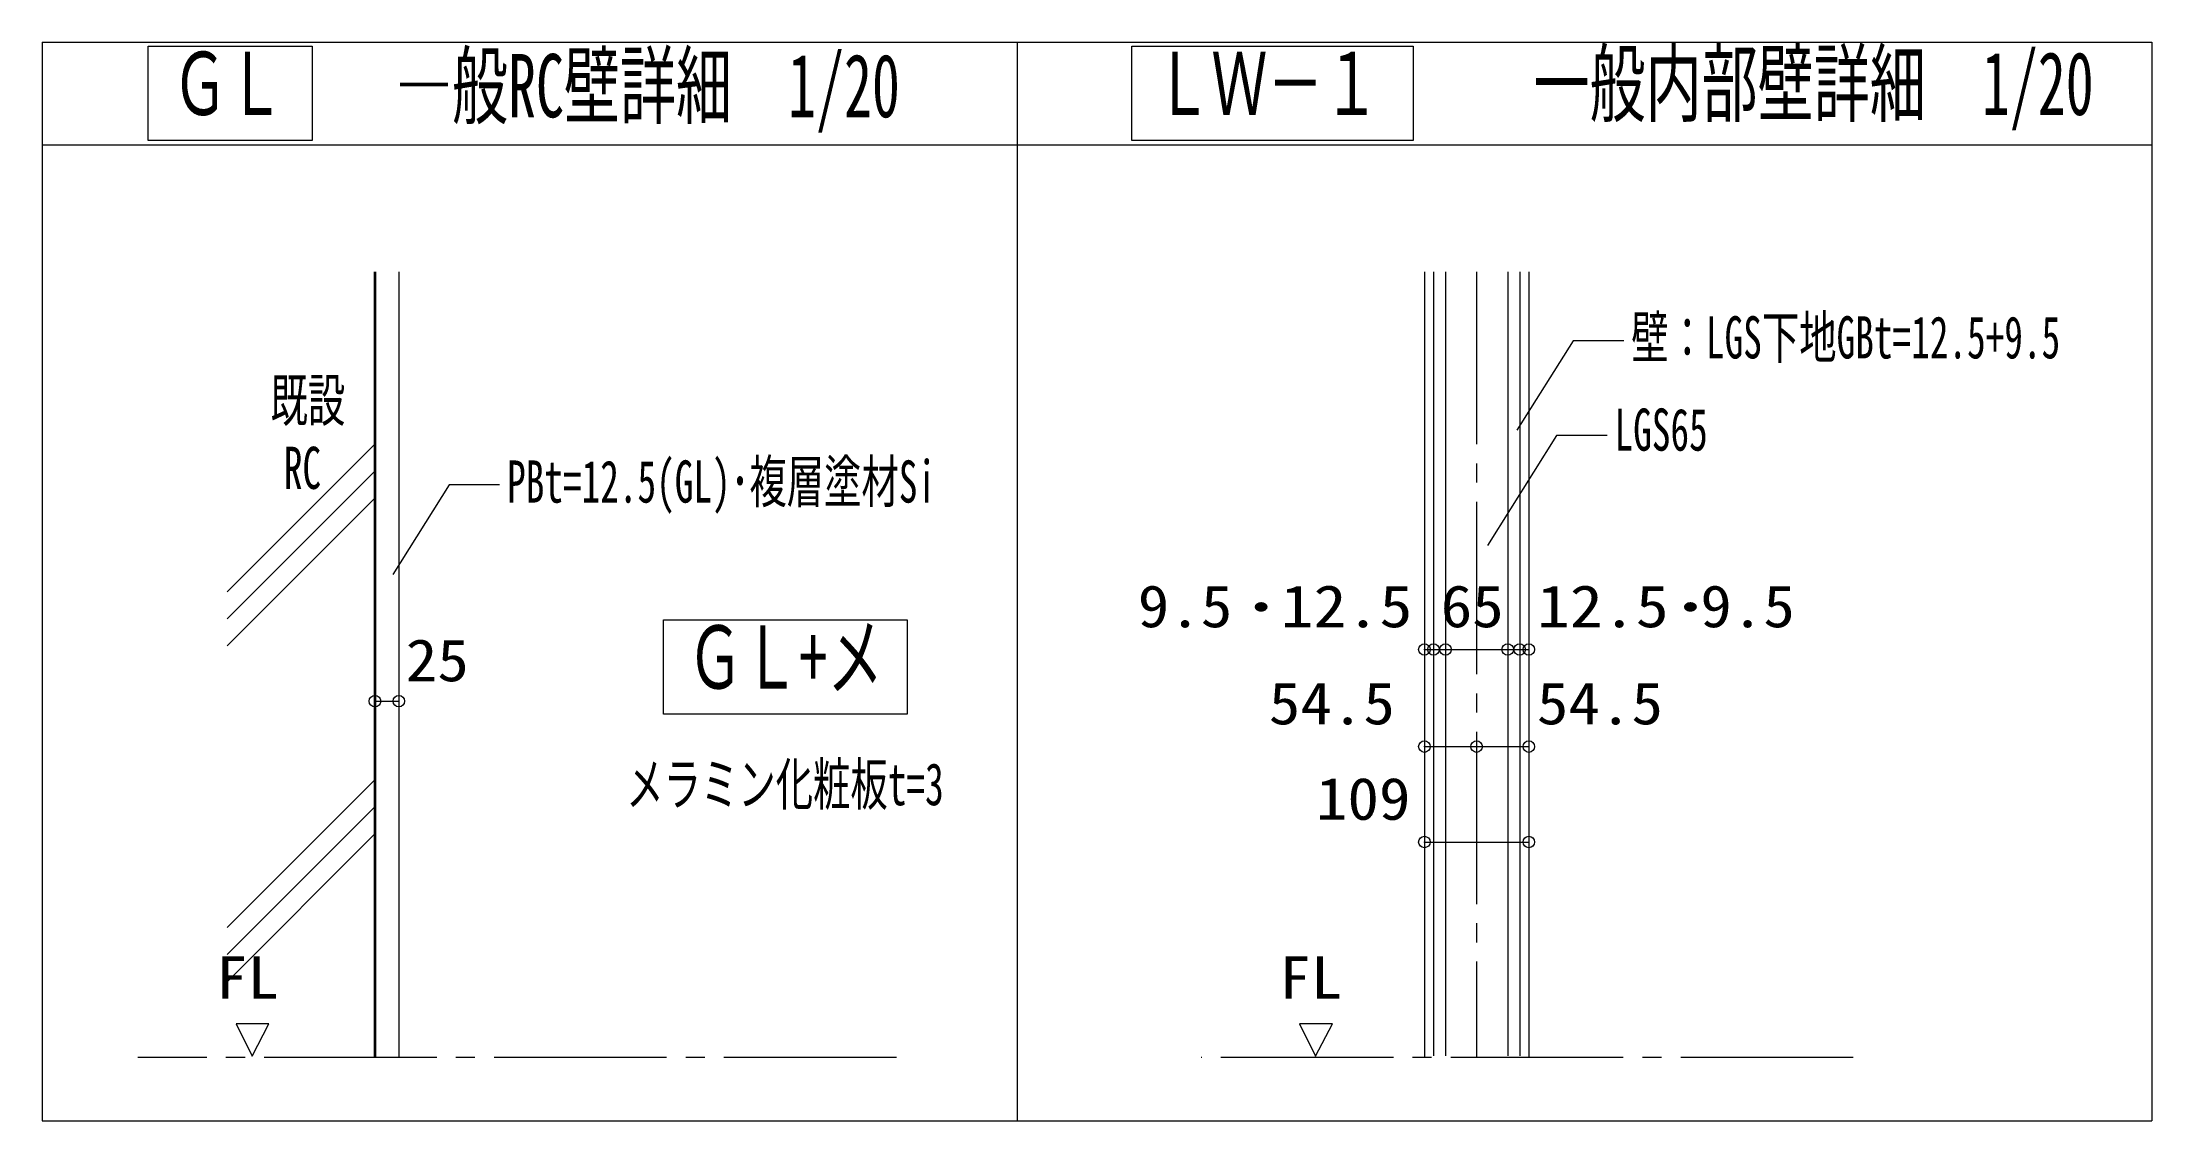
# Model space of a CAD drawing. Units: millimetres on the paper, enlarged 50 times, with parts at 1:20. Extents: x -48066 to 77311, y -302220 to 10476.
# Drawn here: x -14661 to -9155, y -53572 to -50758 of the extents above; entities that cross this region are included whole.
import ezdxf
from ezdxf.enums import TextEntityAlignment as Align

# ---------------------------------------------------------------- set-up
doc = ezdxf.new("R2010")
doc.units = ezdxf.units.MM
doc.header["$LTSCALE"] = 50
doc.header["$PDMODE"] = 32
doc.header["$PDSIZE"] = 30
doc.linetypes.add('CHAIN2', pattern=[12, 9, -1, 1, -1])
for name, color, linetype, lineweight in [('3-4_Dｼｰﾄ', 4, 'Continuous', 18), ('D-0_通り芯', 4, 'CHAIN2', 18), ('D-1_躯体', 4, 'Continuous', 18), ('D-3_建具', 3, 'Continuous', 18), ('D-4_家具', 2, 'Continuous', 35), ('D-5_寸法', 6, 'Continuous', 18), ('D-8_文字', 7, 'Continuous', 9), ('D-A_仕上枠', 4, 'Continuous', 18), ('E-0_補助全色', 4, 'Continuous', 18)]:
    doc.layers.add(name, color=color, linetype=linetype, lineweight=lineweight)
doc.layers.add('D-7_ﾊﾂﾁ陰線', color=4, linetype='Continuous')
doc.styles.add('ＭＳ ゴシック', font='')
doc.styles.get('ＭＳ ゴシック').set_extended_font_data('MS Gothic')

msp = doc.modelspace()

# ---------------------------------------------------------------- texts
at = {"layer": 'D-7_ﾊﾂﾁ陰線', "style": 'ＭＳ ゴシック'}
for s, height, width, p in [('―般RC壁詳細\u30001/20', 165, 0.65, (-13737.59, -51003.37)), ('一般内部壁詳細\u30001/20', 165, 0.65, (-10768.59, -50997.59)), ('ＧＬ', 165, 0.65, (-14322.69, -50997.35)), ('ＬＷ－１', 165, 0.65, (-11755.78, -50997.35)), ('壁：LGS下地GBt=12.5+9.5', 110, 0.65, (-10513.54, -51616.12)), ('LGS65', 110, 0.65, (-10557.1, -51856.81)), ('PBt=12.5(GL)･複層塗材Si', 110, 0.65, (-13447.88, -51992.26)), ('･', 110, 1.35, (-11530.11, -52321.47)), ('･', 110, 1.35, (-10409.57, -52321.47)), ('ＧＬ+メ', 165, 0.65, (-12977.92, -52493.99)), ('メラミン化粧板t=3', 110, 0.65, (-13136.78, -52781.93)), ('FL', 110, 1.1, (-14207.78, -53286.52)), ('FL', 110, 1.1, (-11432.2, -53286.52))]:
    msp.add_text(s, height=height, dxfattribs=dict(at, width=width)).set_placement(p, align=Align.BOTTOM_LEFT)
at = {"layer": 'D-A_仕上枠', "style": 'ＭＳ ゴシック'}
for s, width, p in [('既設', 0.65, (-14065.21, -51780.18)), ('RC', 0.65, (-14030.67, -51956.6)), ('9.5', 1.1, (-11801.64, -52317.54)), ('12.5', 1.15, (-11428.83, -52317.54)), ('65', 1.1, (-11010.92, -52317.54)), ('12.5', 1.15, (-10759.81, -52317.54)), ('9.5', 1.1, (-10333.28, -52317.54)), ('25', 1.1, (-13712.23, -52458.43)), ('54.5', 1.1, (-11459.57, -52570.86)), ('54.5', 1.1, (-10759.81, -52570.86)), ('109', 1.1, (-11336.58, -52819.84))]:
    msp.add_text(s, height=110, dxfattribs=dict(at, width=width)).set_placement(p, align=Align.BOTTOM_LEFT)

# ---------------------------------------------------------------- linework, layer by layer
at = {"layer": '3-4_Dｼｰﾄ'}
for p, q in [((-11817.45, -51014.25), (-11817.45, -50768.8)), ((-13039.59, -52510.9), (-13039.59, -52265.44))]:
    msp.add_line(p, q, dxfattribs=at)
msp.add_lwpolyline([(-14384.36, -50768.8), (-13956.93, -50768.8), (-13956.93, -51014.25), (-14384.36, -51014.25)], close=True, dxfattribs=at)
for points in [[(-11817.45, -50768.8), (-11082.51, -50768.8), (-11082.51, -51014.25), (-11817.45, -51014.25)], [(-13039.59, -52265.44), (-12403.79, -52265.44), (-12403.79, -52510.9), (-13039.59, -52510.9)]]:
    msp.add_lwpolyline(points, dxfattribs=at)
at = {"layer": 'D-0_通り芯'}
for p, q in [((-10917.17, -51357), (-10917.17, -53407.01)), ((-12431.63, -53407.01), (-14411.46, -53407.01)), ((-9934.5, -53407.01), (-11635.87, -53407.01))]:
    msp.add_line(p, q, dxfattribs=at)
at = {"layer": 'D-1_躯体'}
for p, q in [((-10998.42, -51357), (-10998.42, -53402.98)), ((-10835.92, -51357), (-10835.92, -53402.98)), ((-10708.3, -51784.45), (-10888.68, -52071.24)), ((-10576.23, -51784.45), (-10708.3, -51784.45))]:
    msp.add_line(p, q, dxfattribs=at)
for points in [[(-10532.92, -51537.09), (-10664.99, -51537.09), (-10811.83, -51770.55)], [(-13467.26, -51913.23), (-13599.33, -51913.23), (-13746.17, -52146.69)]]:
    msp.add_lwpolyline(points, dxfattribs=at)
for points in [[(-14113.28, -53403.61), (-14069.28, -53319.62), (-14155.28, -53319.62)], [(-11337.7, -53403.61), (-11293.7, -53319.62), (-11379.7, -53319.62)]]:
    msp.add_lwpolyline(points, close=True, dxfattribs=at)
at = {"layer": 'D-3_建具'}
for p, q in [((-13730.25, -51357), (-13730.25, -53407.01)), ((-11053.42, -51357), (-11053.42, -53407.01)), ((-11029.67, -51357), (-11029.67, -53402.98)), ((-10804.67, -51357), (-10804.67, -53402.98)), ((-10780.92, -51357), (-10780.92, -53407.01))]:
    msp.add_line(p, q, dxfattribs=at)
at = {"layer": 'D-4_家具'}
msp.add_line((-13792.75, -51357), (-13792.75, -53407.01), dxfattribs=at)
at = {"layer": 'D-5_寸法'}
for p, q in [((-14661.3, -50758.09), (-14661.3, -53572.19)), ((-14661.3, -50758.09), (-9154.72, -50758.09)), ((-12115.28, -53572.19), (-12115.28, -50758.09)), ((-9154.72, -50758.09), (-9154.72, -53572.19)), ((-14661.3, -51025.61), (-9154.72, -51025.61)), ((-14661.3, -53572.19), (-9154.72, -53572.19))]:
    msp.add_line(p, q, dxfattribs=at)
at = {"layer": 'D-8_文字'}
for p, q in [((-14178.23, -52192), (-13792.75, -51806.51)), ((-14178.23, -52262.71), (-13792.75, -51877.22)), ((-14178.23, -52333.42), (-13792.75, -51947.94)), ((-14178.23, -53067.79), (-13792.75, -52682.3)), ((-14178.23, -53138.5), (-13792.75, -52753.01)), ((-14178.23, -53209.21), (-13792.75, -52823.72))]:
    msp.add_line(p, q, dxfattribs=at)
at = {"layer": 'D-A_仕上枠'}
msp.add_line((-13792.75, -52477.22), (-13730.25, -52477.22), dxfattribs=at)
for p in [(-11053.42, -52342.54), (-11029.67, -52342.54), (-10998.42, -52342.54), (-10835.92, -52342.54), (-10804.67, -52342.54), (-10780.92, -52342.54), (-13792.75, -52477.22), (-13730.25, -52477.22), (-11053.42, -52595.86), (-10917.17, -52595.86), (-10780.92, -52595.86), (-11053.42, -52844.84), (-10780.92, -52844.84)]:
    msp.add_point(p, dxfattribs=at)
at = {"layer": 'E-0_補助全色'}
for p, q in [((-11053.42, -52342.54), (-11029.67, -52342.54)), ((-11029.67, -52342.54), (-10998.42, -52342.54)), ((-10998.42, -52342.54), (-10835.92, -52342.54)), ((-10835.92, -52342.54), (-10804.67, -52342.54)), ((-10804.67, -52342.54), (-10780.92, -52342.54)), ((-11053.42, -52595.86), (-10917.17, -52595.86)), ((-10917.17, -52595.86), (-10780.92, -52595.86)), ((-11053.42, -52844.84), (-10780.92, -52844.84))]:
    msp.add_line(p, q, dxfattribs=at)

msp.set_redraw_order([(e.dxf.handle, doc.entitydb.next_handle()) for e in msp.query("TEXT MTEXT ATTDEF DIMENSION ARC_DIMENSION")])  # texts and dimensions are drawn at this point

doc.saveas('drawing.dxf')
